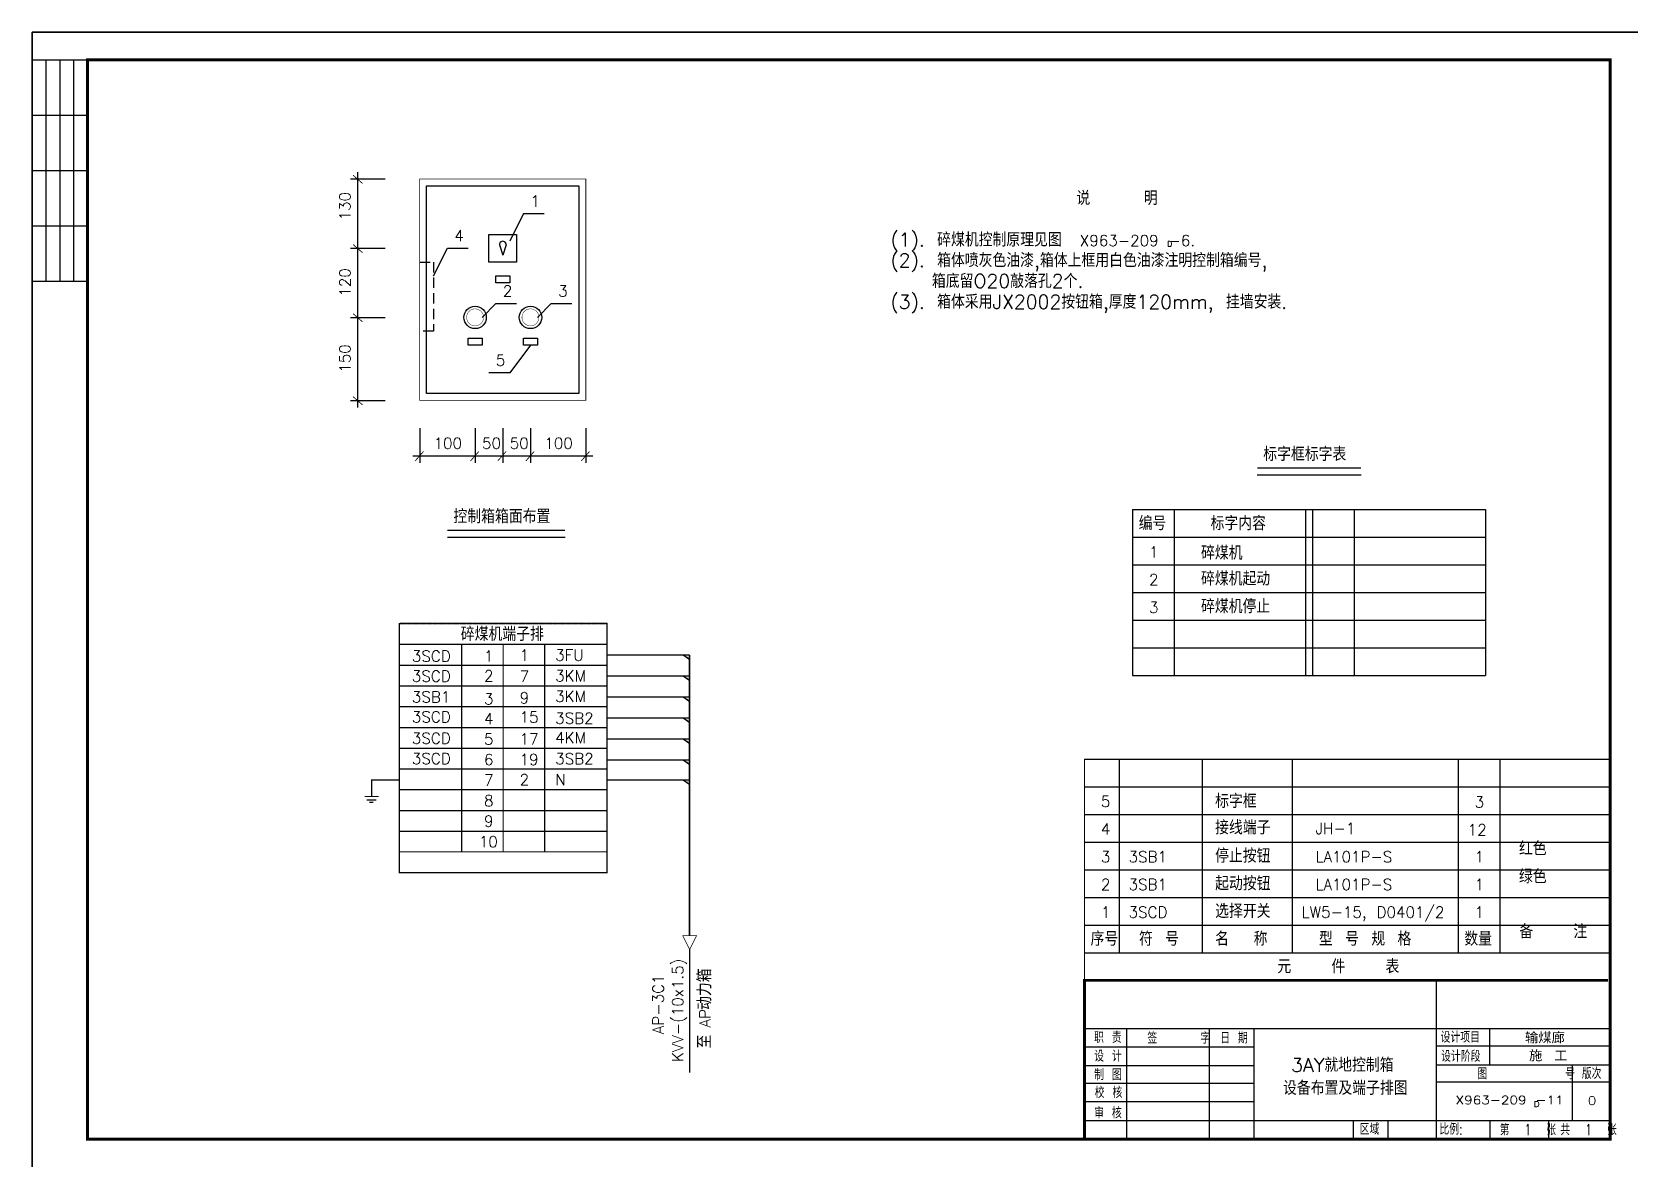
# Model space of a CAD drawing. Extents: x 385 to 3225, y -5 to 1635.
# Drawn here: x 2015 to 2595, y 405 to 815 of the extents above; entities that cross this region are included whole.
import ezdxf

# ---------------------------------------------------------------- set-up
doc = ezdxf.new("R2010")
doc.units = 0
doc.header["$LTSCALE"] = 30
doc.header["$MEASUREMENT"] = 0
doc.linetypes.add('HIDDEN2', pattern=[0.1875, 0.125, -0.0625])
doc.layers.get('0').update_dxf_attribs({"linetype": 'CONTINUOUS'})
doc.layers.add('HZ', color=3, linetype='CONTINUOUS')
doc.layers.add('SY', color=1, linetype='HIDDEN2')
doc.styles.add('HZ', font='txt', dxfattribs={"bigfont": 'hztxt'})

msp = doc.modelspace()

# ---------------------------------------------------------------- texts
at = {"style": 'HZ'}
for s, height, p in [('130', 4, (2130, 746.93)), ('120', 4, (2130, 719.43)), ('150', 4, (2130, 691.93)), ('KVV-(10x1.5)', 4, (2250.2, 442.84)), ('至  动力箱', 5, (2260.37, 447.8)), ('AP-3C1', 4, (2243.13, 452.94)), ('AP', 4, (2260.03, 455.35))]:
    msp.add_text(s, height=height, rotation=90, dxfattribs=at).set_placement(p)
for s, height, p in [('1', 4, (2195, 751.93)), ('说    明', 5, (2392.19, 752.53)), ('4', 4, (2167.5, 739.43)), ('(1). 碎煤机控制原理见图', 5, (2325, 737.5)), ('X963-209 -6.', 4, (2393.43, 737.67)), ('D', 2, (2425, 737.5)), ('(2). 箱体喷灰色油漆,箱体上框用白色油漆注明控制箱编号,', 5, (2325, 730.06)), ('箱底留O20敲落孔2个.', 5, (2340, 722.56)), ('2', 4, (2185, 719.43)), ('3', 4, (2205, 719.43)), ('(3). 箱体采用JX2002按钮箱,厚度120mm, 挂墙安装.', 5, (2325, 715.06)), ('5', 4, (2182.5, 694.43)), ('100', 4, (2160, 664.43)), ('50', 4, (2177.5, 664.43)), ('50', 4, (2187.5, 664.43)), ('100', 4, (2200, 664.43)), ('标字框标字表', 5, (2459.69, 660.03)), ('控制箱箱面布置', 5, (2167.19, 637.53)), ('编号', 5, (2414.69, 635.03)), ('标字内容', 5, (2440.66, 635.03)), ('1', 4, (2418.43, 625.17)), ('碎煤机', 5, (2437.19, 624.35)), ('2', 4, (2418.43, 615.17)), ('碎煤机起动', 5, (2437.19, 615.03)), ('3', 4, (2418.43, 605.17)), ('碎煤机停止', 5, (2437.19, 605.03)), ('碎煤机端子排', 5, (2169.84, 595.03)), ('1', 4, (2191.08, 587.9)), ('3FU', 4, (2203.94, 587.9)), ('3SCD', 4, (2152.17, 587.54)), ('1', 4, (2178.22, 587.54)), ('3SCD', 4, (2152.17, 580.3)), ('2', 4, (2178.22, 580.43)), ('7', 4, (2191.08, 580.21)), ('3KM', 4, (2203.94, 580.43)), ('3SB1', 4, (2152.17, 572.79)), ('3', 4, (2178.22, 572.09)), ('9', 4, (2191.08, 572.47)), ('3KM', 4, (2203.94, 572.97)), ('3SCD', 4, (2152.17, 565.58)), ('4', 4, (2178.22, 564.98)), ('15', 4, (2191.08, 565.51)), ('3SB2', 4, (2203.94, 565.09)), ('3SCD', 4, (2152.17, 557.85)), ('5', 4, (2178.22, 557.57)), ('17', 4, (2191.08, 557.63)), ('4KM', 4, (2203.94, 558.04)), ('3SCD', 4, (2152.17, 550.52)), ('6', 4, (2178.22, 550.15)), ('19', 4, (2191.08, 550.18)), ('3SB2', 4, (2203.94, 550.47)), ('7', 4, (2178.22, 542.73)), ('2', 4, (2191.08, 542.9)), ('N', 4, (2203.94, 542.88)), ('标字框', 5, (2442.3, 534.65)), ('8', 4, (2178.22, 535.32)), ('5', 4, (2401.04, 535.04)), ('3', 4, (2536.04, 534.79)), ('9', 4, (2178.22, 527.9)), ('4', 4, (2401.04, 525.04)), ('接线端子', 5, (2442.3, 525.12)), ('JH-1', 4, (2478.54, 525.26)), ('12', 4, (2533.54, 524.79)), ('10', 4, (2176.36, 520.48)), ('红色', 5, (2552.05, 517.53)), ('3', 4, (2401.04, 515.04)), ('3SB1', 4, (2411.04, 515.04)), ('停止按钮', 5, (2442.3, 514.9)), ('LA101P-S', 4, (2478.54, 515.04)), ('1', 4, (2536.04, 515.04)), ('起动按钮', 5, (2442.3, 504.9)), ('绿色', 5, (2552.05, 507.42)), ('2', 4, (2401.04, 505.04)), ('3SB1', 4, (2411.04, 505.04)), ('LA101P-S', 4, (2478.54, 505.04)), ('1', 4, (2536.04, 505.04)), ('1', 4, (2401.04, 495.04)), ('3SCD', 4, (2411.04, 495.04)), ('选择开关', 5, (2442.3, 494.9)), ('LW5-15, D0401/2', 4, (2473.54, 495.04)), ('1', 4, (2536.04, 495.04)), ('备   注', 5, (2552.19, 487.53)), ('序号', 5, (2397.3, 484.9)), ('符 号', 5, (2414.8, 484.9)), ('名  称', 5, (2442.3, 484.9)), ('型 号 规 格', 5, (2479.8, 484.9)), ('数量', 5, (2532.3, 484.9)), ('元   件   表', 5, (2464.8, 474.9)), ('3AY就地控制箱', 5, (2469.75, 439.33)), ('设备布置及端子排图', 5, (2466.82, 431))]:
    msp.add_text(s, height=height, dxfattribs=at).set_placement(p)
at = {"style": 'HZ', "width": 1.2}
for s, height, p in [('输煤廊', 4, (2554.23, 449.63)), ('施 工', 4, (2555.68, 443.16)), ('X963-209 -11', 3, (2529.17, 427.65)), ('0', 3, (2576.89, 427.43)), ('D', 2, (2557.37, 426.67))]:
    msp.add_text(s, height=height, dxfattribs=at).set_placement(p)
at = {"layer": 'HZ', "color": 3, "style": 'HZ'}
for s, height, width, p in [('职 责', 4.034, 0.8, (2398.58, 449.79)), ('签     字', 4.034, 0.8, (2417.81, 449.51)), ('日 期', 4.034, 0.8, (2444.11, 449.56)), ('设计项目', 4.034, 0.8, (2523.74, 449.87)), ('设 计', 4.034, 0.8, (2398.59, 443.04)), ('设计阶段', 4.034, 0.8, (2523.92, 442.99)), ('图         号', 4.0337, 0.8, (2537.05, 436.68)), ('版次', 4.034, 0.8, (2574.75, 436.77)), ('制 图', 4.034, 0.8, (2398.59, 436.32)), ('校 核', 4.034, 0.8, (2398.81, 429.88)), ('审 核', 4.034, 0.8, (2398.59, 422.5)), ('区域', 4.034, 0.8, (2494.5, 416.64)), ('比例:', 4.034, 0.8, (2523.3, 416.63)), ('第  1  张', 4.034, 0.75, (2545.12, 416.41)), ('共  1  张', 4.034, 0.75, (2567, 416.43))]:
    msp.add_text(s, height=height, dxfattribs=dict(at, width=width)).set_placement(p)

# ---------------------------------------------------------------- blocks, each defined once
blk = doc.blocks.new('*X3')
at = {"color": 0}
for p, q in [((257.8125, 176.25), (257.8125, 176.25)), ((258.125, 176.25), (258.125, 176.25)), ((258.28125, 175.9375), (258.28125, 175.9375)), ((258.4375, 176.25), (258.4375, 176.25)), ((258.59375, 175.9375), (258.59375, 175.9375)), ((258.75, 176.25), (258.75, 176.25)), ((258.75, 175.625), (258.75, 175.625)), ((258.90625, 175.9375), (258.90625, 175.9375)), ((259.0625, 176.25), (259.0625, 176.25)), ((259.0625, 175.625), (259.0625, 175.625)), ((259.21875, 175.9375), (259.21875, 175.9375)), ((259.21875, 175.3125), (259.21875, 175.3125)), ((259.375, 176.25), (259.375, 176.25)), ((259.375, 175.625), (259.375, 175.625)), ((259.53125, 175.9375), (259.53125, 175.9375)), ((259.53125, 175.3125), (259.53125, 175.3125)), ((259.6875, 176.25), (259.6875, 176.25)), ((259.6875, 175.625), (259.6875, 175.625)), ((259.6875, 175), (259.6875, 175))]:
    blk.add_line(p, q, dxfattribs=at)

# ---------------------------------------------------------------- linework, layer by layer
for p, q in [((2015, 405), (2015, 815)), ((2015, 815), (2595, 815)), ((2015, 815), (2035, 815)), ((2015, 815), (2015, 405)), ((2595, 815), (2015, 815)), ((2015, 805), (2035, 805)), ((2020, 805), (2020, 725)), ((2025, 805), (2025, 725)), ((2030, 805), (2030, 725)), ((2015, 785), (2035, 785)), ((2015, 765), (2035, 765)), ((2130, 761.93), (2142.5, 761.93)), ((2132.5, 764.43), (2132.5, 679.43)), ((2157.5, 759.43), (2212.5, 759.43)), ((2157.5, 684.43), (2157.5, 759.43)), ((2212.5, 759.43), (2212.5, 684.43)), ((2192.5, 749.43), (2187.5, 739.43)), ((2192.5, 749.43), (2200, 749.43)), ((2015, 745), (2035, 745)), ((2130, 736.93), (2142.5, 736.93)), ((2160, 726.93), (2165, 736.93)), ((2165, 736.93), (2172.5, 736.93)), ((2180, 741.93), (2190, 741.93)), ((2180, 731.93), (2180, 741.93)), ((2183.79, 738.16), (2185, 734.43)), ((2186.21, 738.16), (2185, 734.43)), ((2190, 741.93), (2190, 731.93)), ((2190, 731.93), (2180, 731.93)), ((2015, 725), (2035, 725)), ((2182.5, 724.43), (2182.5, 726.93)), ((2182.5, 726.93), (2187.5, 726.93)), ((2187.5, 726.93), (2187.5, 724.43)), ((2187.5, 724.43), (2182.5, 724.43)), ((2177.5, 711.93), (2182.5, 716.93)), ((2182.5, 716.93), (2190, 716.93)), ((2197.5, 711.93), (2202.5, 716.93)), ((2202.5, 716.93), (2210, 716.93)), ((2130, 711.93), (2142.5, 711.93)), ((2172.5, 704.43), (2177.5, 704.43)), ((2172.5, 701.93), (2172.5, 704.43)), ((2177.5, 701.93), (2172.5, 701.93)), ((2177.5, 704.43), (2177.5, 701.93)), ((2195, 701.93), (2187.5, 691.93)), ((2192.5, 704.43), (2197.5, 704.43)), ((2192.5, 701.93), (2192.5, 704.43)), ((2197.5, 701.93), (2192.5, 701.93)), ((2197.5, 704.43), (2197.5, 701.93)), ((2187.5, 691.93), (2180, 691.93)), ((2212.5, 684.43), (2157.5, 684.43)), ((2130, 681.93), (2142.5, 681.93)), ((2155, 671.93), (2155, 659.43)), ((2175, 671.93), (2175, 659.43)), ((2185, 671.93), (2185, 659.43)), ((2195, 671.93), (2195, 659.43)), ((2215, 671.93), (2215, 659.43)), ((2152.5, 661.93), (2217.5, 661.93)), ((2457.5, 655), (2495, 655)), ((2412.5, 642.5), (2540, 642.5)), ((2412.5, 642.5), (2412.5, 582.5)), ((2427.5, 642.5), (2427.5, 582.5)), ((2475, 642.5), (2475, 582.5)), ((2477.5, 642.5), (2477.5, 582.5)), ((2492.5, 642.5), (2492.5, 582.5)), ((2540, 642.5), (2540, 582.5)), ((2165, 632.5), (2207.5, 632.5)), ((2412.5, 632.5), (2540, 632.5)), ((2412.5, 622.5), (2540, 622.5)), ((2412.5, 612.5), (2540, 612.5)), ((2412.5, 602.5), (2540, 602.5)), ((2147.63, 593.81), (2147.63, 518.81)), ((2200.13, 593.81), (2200.13, 518.81)), ((2222.63, 593.81), (2222.63, 518.81)), ((2412.5, 592.5), (2540, 592.5)), ((2147.63, 586.31), (2222.63, 586.31)), ((2222.54, 589.98), (2252.47, 589.98)), ((2250.13, 589.97), (2252.19, 588.55)), ((2222.54, 582.39), (2252.47, 582.39)), ((2250.13, 582.38), (2252.19, 580.96)), ((2412.5, 582.5), (2540, 582.5)), ((2147.63, 578.81), (2222.63, 578.81)), ((2222.54, 574.8), (2252.47, 574.8)), ((2250.13, 574.8), (2252.19, 573.37)), ((2147.63, 571.31), (2222.63, 571.31)), ((2147.63, 563.81), (2222.63, 563.81)), ((2222.54, 567.22), (2252.47, 567.22)), ((2250.13, 567.21), (2252.19, 565.78)), ((2222.54, 559.63), (2252.47, 559.63)), ((2250.13, 559.62), (2252.19, 558.2)), ((2147.63, 556.31), (2222.63, 556.31)), ((2222.54, 552.04), (2252.47, 552.04)), ((2250.13, 552.03), (2252.19, 550.61)), ((2395.11, 552.37), (2585.11, 552.37)), ((2407.61, 552.37), (2407.61, 482.37)), ((2437.61, 552.37), (2437.61, 482.37)), ((2470.11, 552.37), (2470.11, 482.37)), ((2530.11, 552.37), (2530.11, 482.37)), ((2545.11, 552.37), (2545.11, 482.37)), ((2147.63, 548.81), (2222.63, 548.81)), ((2137.61, 544.97), (2137.61, 538.75)), ((2147.57, 544.7), (2137.61, 544.7)), ((2147.63, 541.31), (2222.63, 541.31)), ((2222.54, 544.86), (2252.47, 544.86)), ((2250.13, 544.85), (2252.19, 543.43)), ((2395.11, 542.37), (2585.11, 542.37)), ((2135.95, 537.65), (2139.27, 537.65)), ((2136.9, 536.77), (2138.14, 536.77)), ((2147.63, 533.81), (2222.63, 533.81)), ((2395.11, 532.37), (2585.11, 532.37)), ((2147.63, 526.31), (2222.63, 526.31)), ((2395.11, 522.37), (2585.11, 522.37)), ((2395.11, 512.37), (2585.11, 512.37)), ((2395.11, 502.37), (2585.11, 502.37)), ((2395.11, 492.37), (2585.11, 492.37)), ((2395.11, 482.37), (2585.11, 482.37)), ((2395.49, 454.98), (2584.54, 454.98))]:
    msp.add_line(p, q)
for points, const_width in [([(2035, 415), (2035, 805), (2585, 805), (2585, 415), (2035, 415)], 1), ([(2130.93, 763.29), (2134.36, 760.29)], 0.3), ([(2155, 761.93), (2215, 761.93), (2215, 681.93), (2155, 681.93), (2155, 761.93)], 0.3), ([(2130.93, 738.29), (2134.36, 735.29)], 0.3), ([(2130.93, 713.29), (2134.36, 710.29)], 0.3), ([(2130.93, 683.29), (2134.36, 680.29)], 0.3), ([(2156.36, 663.5), (2153.36, 660.07)], 0.3), ([(2176.36, 663.5), (2173.36, 660.07)], 0.3), ([(2186.2, 663.5), (2183.2, 660.07)], 0.3), ([(2196.36, 663.5), (2193.36, 660.07)], 0.3), ([(2216.36, 663.5), (2213.36, 660.07)], 0.3), ([(2457.5, 657.5), (2495, 657.5)], 0.4), ([(2165, 635), (2207.5, 635)], 0.4), ([(2147.64, 593.8), (2147.64, 601.3), (2222.64, 601.3), (2222.64, 593.8), (2147.64, 593.8)], 0.4), ([(2170.14, 593.8), (2170.14, 518.8)], 0.4), ([(2185.14, 593.8), (2185.14, 518.8)], 0.4), ([(2252.44, 589.98), (2252.44, 488.6)], 0.5), ([(2395.11, 472.37), (2395.11, 552.37)], 0.4), ([(2135.14, 538.86), (2140.14, 538.86)], 0.4), ([(2147.64, 518.8), (2222.64, 518.8), (2222.64, 511.3), (2147.64, 511.3), (2147.64, 518.8)], 0.4), ([(2250.01, 488.56), (2255.01, 488.56), (2252.51, 483.56), (2250.01, 488.56)], 0.3), ([(2252.5, 483.71), (2252.5, 439.08)], 0.5), ([(2584.16, 472.37), (2395.11, 472.37), (2395.11, 415)], 1)]:
    msp.add_lwpolyline(points, dxfattribs=dict(const_width=const_width))
at = {"const_width": 0.15}
for points in [[(2171.93, 711.93, 1), (2178.07, 711.93, 1)], [(2191.93, 711.93, 1), (2198.07, 711.93, 1)]]:
    msp.add_lwpolyline(points, format="xyb", close=True, dxfattribs=at)
for centre in [(2175, 711.93), (2195, 711.93)]:
    msp.add_circle(centre, 4.06)
for centre, radius, start, end in [((2185, 738.21), 1.22, 357.80809, 182.19191), ((2098.11, 741.54), 88.17, 357.80448, 357.80809)]:
    msp.add_arc(centre, radius, start, end)
for p in [(2148.01, 601.31), (2148.39, 601.31), (2148.77, 601.31), (2149.15, 601.31), (2149.53, 601.31), (2149.91, 601.31), (2150.3, 601.31), (2150.68, 601.31), (2151.06, 601.31), (2151.44, 601.31), (2151.82, 601.31), (2152.2, 601.31), (2152.58, 601.31), (2152.96, 601.31), (2153.34, 601.31), (2153.72, 601.31), (2154.1, 601.31), (2154.48, 601.31), (2154.86, 601.31), (2155.24, 601.31), (2155.62, 601.31), (2156, 601.31), (2156.38, 601.31), (2156.76, 601.31), (2157.14, 601.31), (2157.52, 601.31), (2157.9, 601.31), (2158.28, 601.31), (2158.66, 601.31), (2159.04, 601.31), (2159.42, 601.31), (2159.8, 601.31), (2160.18, 601.31), (2160.56, 601.31), (2160.94, 601.31), (2161.32, 601.31), (2161.7, 601.31), (2162.09, 601.31), (2162.47, 601.31), (2162.85, 601.31), (2163.23, 601.31), (2163.61, 601.31), (2163.99, 601.31), (2164.37, 601.31), (2164.75, 601.31), (2165.13, 601.31), (2165.51, 601.31), (2165.89, 601.31), (2166.27, 601.31), (2166.65, 601.31), (2167.03, 601.31), (2167.41, 601.31), (2167.79, 601.31), (2168.17, 601.31), (2168.55, 601.31), (2168.93, 601.31), (2169.31, 601.31), (2169.69, 601.31), (2170.07, 601.31), (2170.45, 601.31), (2170.83, 601.31), (2171.21, 601.31), (2171.59, 601.31), (2171.97, 601.31), (2172.35, 601.31), (2172.73, 601.31), (2173.11, 601.31), (2173.5, 601.31), (2173.88, 601.31), (2174.26, 601.31), (2174.64, 601.31), (2175.02, 601.31), (2175.4, 601.31), (2175.78, 601.31), (2176.16, 601.31), (2176.54, 601.31), (2176.92, 601.31), (2177.3, 601.31), (2177.68, 601.31), (2178.06, 601.31), (2178.44, 601.31), (2178.82, 601.31), (2179.2, 601.31), (2179.58, 601.31), (2179.96, 601.31), (2180.34, 601.31), (2180.72, 601.31), (2181.1, 601.31), (2181.48, 601.31), (2181.86, 601.31), (2182.24, 601.31), (2182.62, 601.31), (2183, 601.31), (2183.38, 601.31), (2183.76, 601.31), (2184.14, 601.31), (2184.52, 601.31), (2184.9, 601.31), (2185.29, 601.31), (2185.67, 601.31), (2186.05, 601.31), (2186.43, 601.31), (2186.81, 601.31), (2187.19, 601.31), (2187.57, 601.31), (2187.95, 601.31), (2188.33, 601.31), (2188.71, 601.31), (2189.09, 601.31), (2189.47, 601.31), (2189.85, 601.31), (2190.23, 601.31), (2190.61, 601.31), (2190.99, 601.31), (2191.37, 601.31), (2191.75, 601.31), (2192.13, 601.31), (2192.51, 601.31), (2192.89, 601.31), (2193.27, 601.31), (2193.65, 601.31), (2194.03, 601.31), (2194.41, 601.31), (2194.79, 601.31), (2195.17, 601.31), (2195.55, 601.31), (2195.93, 601.31), (2196.31, 601.31), (2196.69, 601.31), (2197.08, 601.31), (2197.46, 601.31), (2197.84, 601.31), (2198.22, 601.31), (2198.6, 601.31), (2198.98, 601.31), (2199.36, 601.31), (2199.74, 601.31), (2200.12, 601.31), (2200.5, 601.31), (2200.88, 601.31), (2201.26, 601.31), (2201.64, 601.31), (2202.02, 601.31), (2202.4, 601.31), (2202.78, 601.31), (2203.16, 601.31), (2203.54, 601.31), (2203.92, 601.31), (2204.3, 601.31), (2204.68, 601.31), (2205.06, 601.31), (2205.44, 601.31), (2205.82, 601.31), (2206.2, 601.31), (2206.58, 601.31), (2206.96, 601.31), (2207.34, 601.31), (2207.72, 601.31), (2208.1, 601.31), (2208.48, 601.31), (2208.87, 601.31), (2209.25, 601.31), (2209.63, 601.31), (2210.01, 601.31), (2210.39, 601.31), (2210.77, 601.31), (2211.15, 601.31), (2211.53, 601.31), (2211.91, 601.31), (2212.29, 601.31), (2212.67, 601.31), (2213.05, 601.31), (2213.43, 601.31), (2213.81, 601.31), (2214.19, 601.31), (2214.57, 601.31), (2214.95, 601.31), (2215.33, 601.31), (2215.71, 601.31), (2216.09, 601.31), (2216.47, 601.31), (2216.85, 601.31), (2217.23, 601.31), (2217.61, 601.31), (2217.99, 601.31), (2218.37, 601.31), (2218.75, 601.31), (2219.13, 601.31), (2219.51, 601.31), (2219.89, 601.31), (2220.27, 601.31), (2220.66, 601.31), (2221.04, 601.31), (2221.42, 601.31), (2221.8, 601.31), (2222.18, 601.31), (2222.56, 601.31)]:
    msp.add_point(p)
at = {"layer": 'HZ', "color": 3}
for p, q in [((2522.19, 472.15), (2522.19, 415)), ((2410.24, 454.98), (2410.24, 415)), ((2440.12, 454.98), (2440.12, 416.91)), ((2440.13, 454.98), (2440.13, 415)), ((2456.23, 454.98), (2456.23, 415)), ((2541.58, 441.92), (2541.58, 454.98)), ((2456.23, 448.26), (2395.11, 448.26)), ((2585.13, 448.63), (2522.19, 448.63)), ((2456.23, 441.54), (2395.11, 441.54)), ((2522.19, 441.92), (2585.13, 441.92)), ((2571.42, 421.76), (2571.42, 441.92)), ((2395.11, 435.2), (2456.23, 435.2)), ((2585.13, 435.57), (2522.19, 435.57)), ((2456.23, 428.48), (2395.11, 428.48)), ((2395.11, 421.76), (2585.13, 421.76)), ((2492.34, 415), (2492.34, 421.76)), ((2504.65, 421.76), (2504.65, 415)), ((2541.58, 421.76), (2541.58, 415)), ((2562.85, 415), (2562.85, 421.76))]:
    msp.add_line(p, q, dxfattribs=at)
at = {"layer": 'SY'}
for p, q in [((2155, 731.93), (2160, 731.93)), ((2160, 731.93), (2160, 706.93)), ((2160, 706.93), (2155, 706.93))]:
    msp.add_line(p, q, dxfattribs=at)

# ---------------------------------------------------------------- block references
for p in [(1992.64, 413.56), (1992.64, 405.97), (1992.64, 398.38), (1992.64, 390.79), (1992.64, 383.21), (1992.64, 375.62), (1992.64, 368.44)]:
    msp.add_blockref('*X3', p)

msp.set_redraw_order([(e.dxf.handle, doc.entitydb.next_handle()) for e in msp.query("TEXT MTEXT ATTDEF DIMENSION ARC_DIMENSION")])  # texts and dimensions are drawn at this point

doc.saveas('drawing.dxf')
